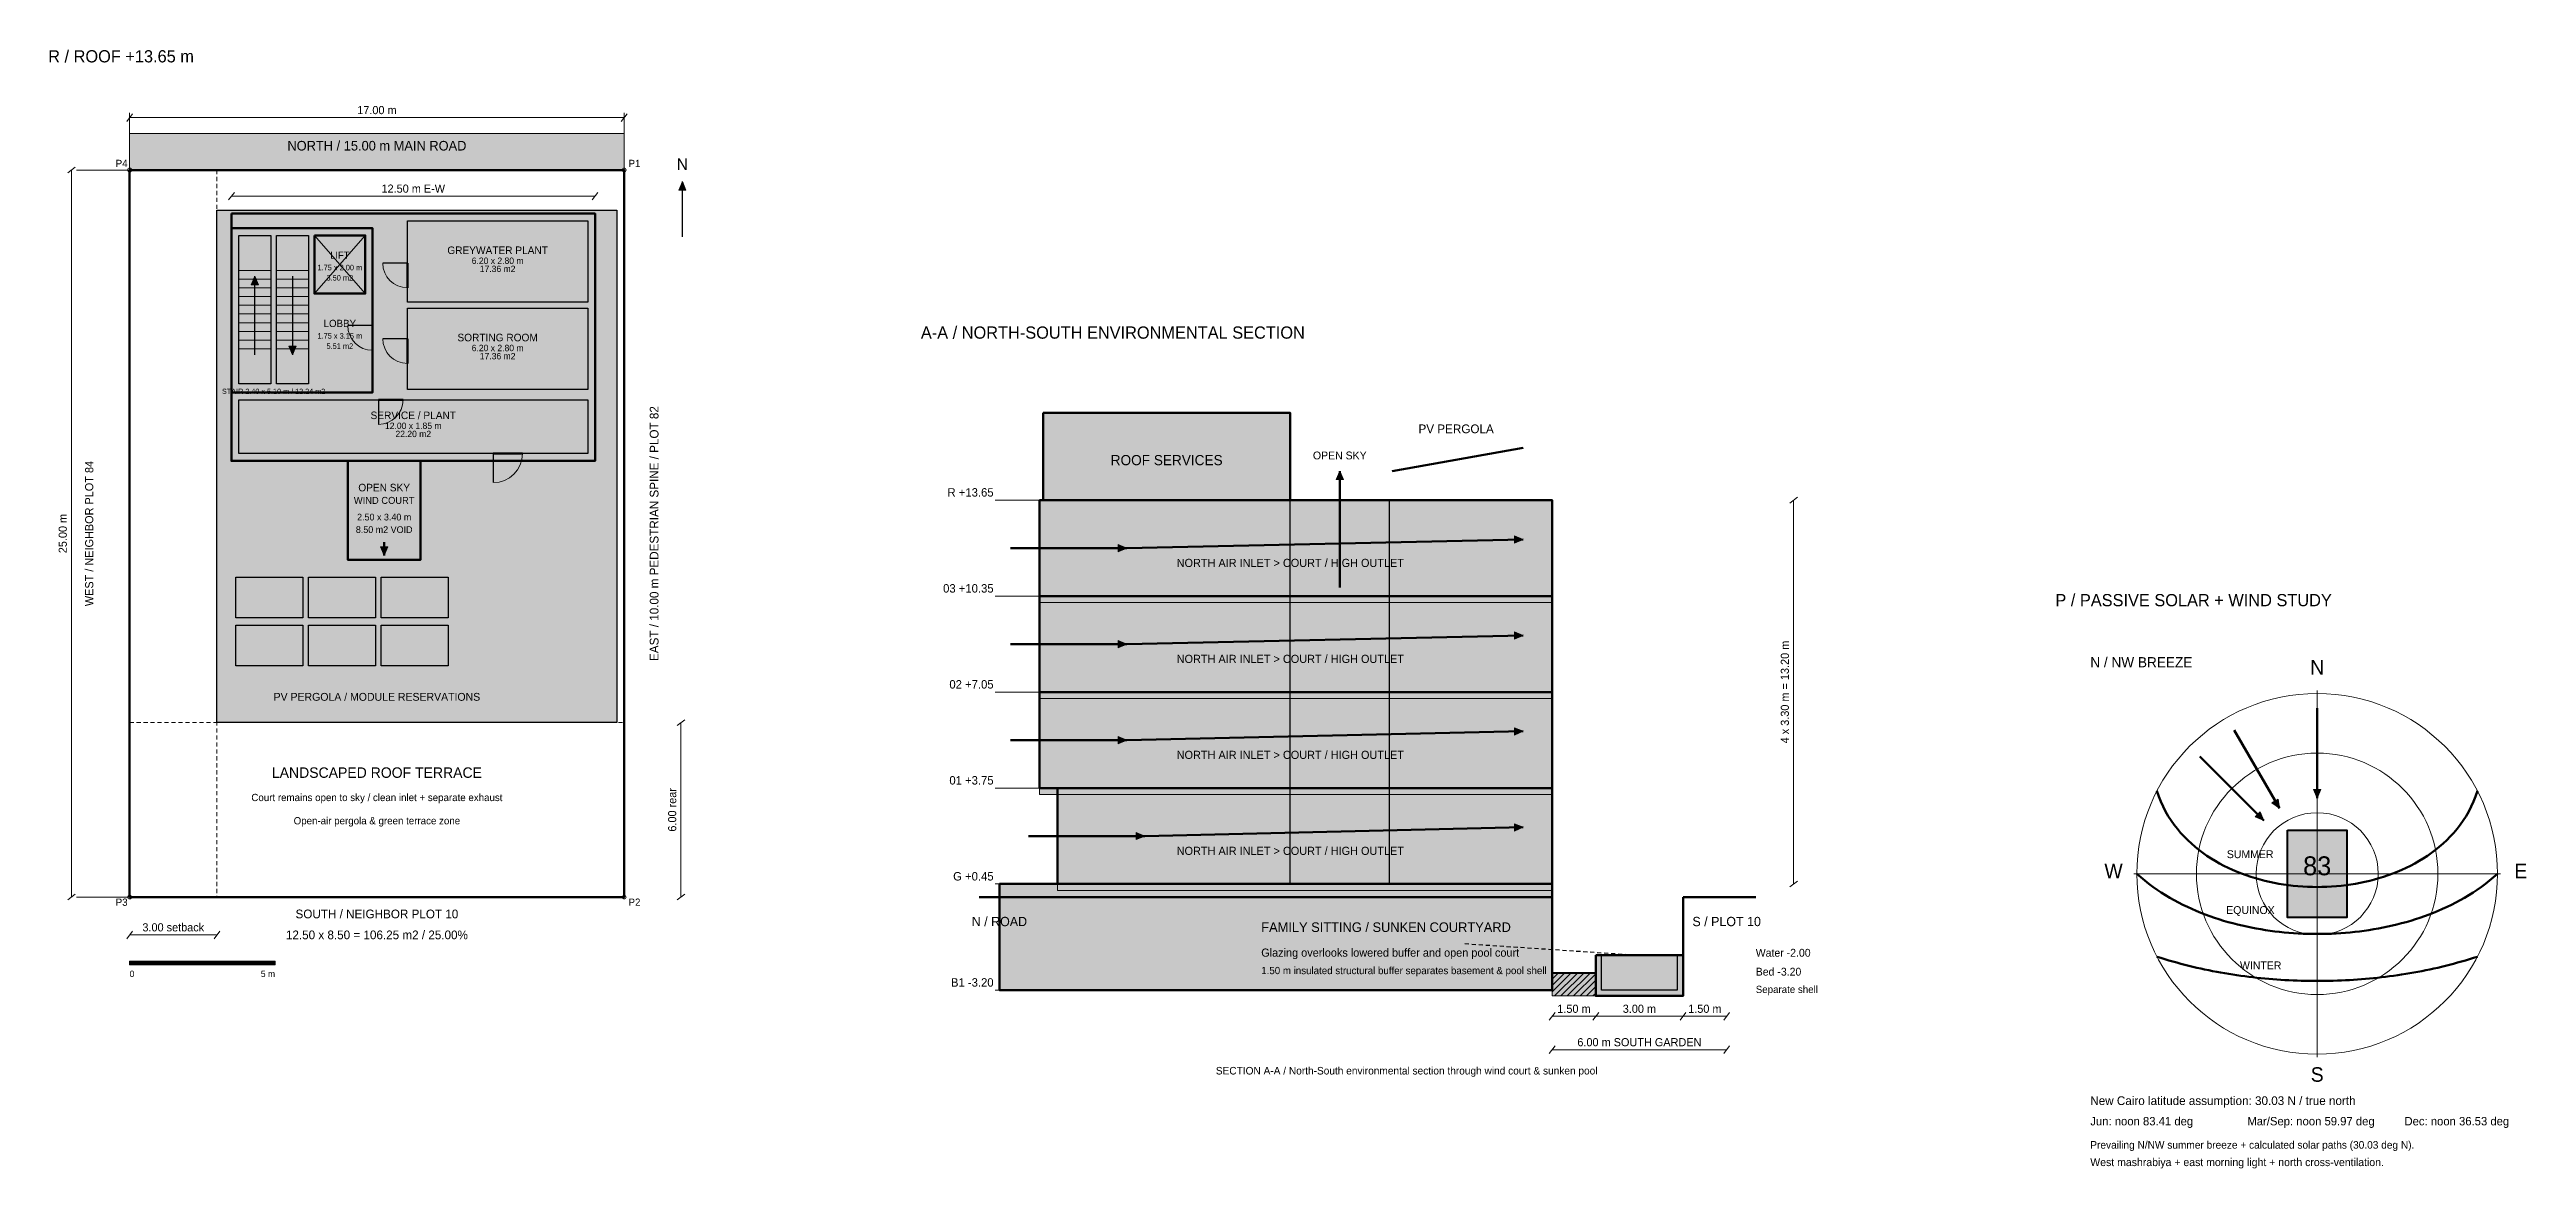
# Model space of a CAD drawing. Header units: millimetres. Extents: x 46 to 262000, y -13477 to 29142.
# Drawn here: x 90046 to 175194, y -9331 to 29142 of the extents above; entities that cross this region are included whole.
import ezdxf
from ezdxf.enums import TextEntityAlignment as Align

# ---------------------------------------------------------------- set-up
doc = ezdxf.new("R2010")
doc.units = ezdxf.units.MM
doc.linetypes.add('STUDY_DASH', pattern=[240, 140, -100])
for name, color, linetype in [('AREA_BOUNDARY', 3, 'Continuous'), ('CORE', 7, 'Continuous'), ('DIMENSIONS', 8, 'Continuous'), ('GLAZING', 4, 'Continuous'), ('LANDSCAPE', 3, 'Continuous'), ('PASSIVE_WIND_SUN', 4, 'Continuous'), ('POOL_BUFFER', 30, 'Continuous'), ('SITE_BOUNDARY', 7, 'Continuous'), ('TEXT', 7, 'Continuous'), ('WALLS', 7, 'Continuous')]:
    doc.layers.add(name, color=color, linetype=linetype)

msp = doc.modelspace()

# ---------------------------------------------------------------- texts
at = {"layer": 'TEXT'}
for s, p in [('R / ROOF +13.65 m', (90000, 28700)), ('A-A / NORTH-SOUTH ENVIRONMENTAL SECTION', (120000, 19200)), ('P / PASSIVE SOLAR + WIND STUDY', (159000, 10000))]:
    msp.add_text(s, height=420, dxfattribs=at).set_placement(p)
at = {"layer": 'TEXT', "lineweight": 25, "true_color": 0x657473}
for s, height, p in [('17.00 m', 280, (101300, 26920)), ('12.50 m E-W', 280, (102550, 24220)), ('6.20 x 2.80 m', 220, (105450, 21770)), ('17.36 m2', 220, (105450, 21490)), ('1.75 x 3.15 m', 190, (100025, 19200)), ('5.51 m2', 190, (100025, 18850)), ('6.20 x 2.80 m', 220, (105450, 18770)), ('17.36 m2', 220, (105450, 18490)), ('STAIR 2.40 x 5.10 m / 12.24 m2', 180, (97750, 17300)), ('12.00 x 1.85 m', 220, (102550, 16095)), ('22.20 m2', 220, (102550, 15815)), ('NORTH AIR INLET > COURT / HIGH OUTLET', 280, (132700, 11350)), ('NORTH AIR INLET > COURT / HIGH OUTLET', 280, (132700, 8050)), ('NORTH AIR INLET > COURT / HIGH OUTLET', 280, (132700, 4750)), ('Court remains open to sky / clean inlet + separate exhaust', 250, (101300, 3300)), ('Open-air pergola & green terrace zone', 250, (101300, 2500)), ('NORTH AIR INLET > COURT / HIGH OUTLET', 280, (132700, 1450)), ('SOUTH / NEIGHBOR PLOT 10', 300, (101300, -730)), ('3.00 setback', 280, (94300, -1180)), ('1.50 m', 280, (142450, -3980)), ('3.00 m', 280, (144700, -3980)), ('1.50 m', 280, (146950, -3980)), ('6.00 m SOUTH GARDEN', 280, (144700, -5130)), ('SECTION A-A / North-South environmental section through wind court & sunken pool', 260, (136700, -6100))]:
    msp.add_text(s, height=height, dxfattribs=at).set_placement(p, align=Align.CENTER)
at = {"layer": 'TEXT', "lineweight": 25, "true_color": 0x253b3d}
for s, height, p in [('NORTH / 15.00 m MAIN ROAD', 330, (101300, 25670)), ('N', 400, (111800, 25000)), ('LIFT', 240, (100025, 21950)), ('GREYWATER PLANT', 260, (105450, 22110)), ('1.75 x 2.00 m', 190, (100025, 21550)), ('3.50 m2', 190, (100025, 21200)), ('LOBBY', 250, (100025, 19600)), ('SORTING ROOM', 260, (105450, 19110)), ('SERVICE / PLANT', 260, (102550, 16435)), ('ROOF SERVICES', 350, (128450, 14850)), ('N', 500, (168000, 7650)), ('LANDSCAPED ROOF TERRACE', 360, (101300, 4100)), ('W', 500, (161000, 650)), ('83', 650, (168000, 750)), ('E', 500, (175000, 650)), ('N / ROAD', 320, (122700, -1000)), ('S / PLOT 10', 320, (147700, -1000)), ('S', 500, (168000, -6350))]:
    msp.add_text(s, height=height, dxfattribs=at).set_placement(p, align=Align.CENTER)
for s, height, p in [('P4', 250, (92320, 25100)), ('P1', 250, (109950, 25100)), ('P3', 250, (92320, -300)), ('P2', 250, (109950, -300)), ('FAMILY SITTING / SUNKEN COURTYARD', 330, (131700, -1200)), ('0', 220, (92800, -2750)), ('West mashrabiya + east morning light + north cross-ventilation.', 270, (160200, -9250))]:
    msp.add_text(s, height=height, dxfattribs=at).set_placement(p)
at = {"layer": 'TEXT', "lineweight": 25, "true_color": 0x657473}
for s, height, p in [('EAST / 10.00 m PEDESTRIAN SPINE / PLOT 82', 300, (110980, 12500)), ('WEST / NEIGHBOR PLOT 84', 280, (91550, 12500)), ('25.00 m', 280, (90640, 12500)), ('4 x 3.30 m = 13.20 m', 280, (149840, 7050)), ('6.00 rear', 280, (111590, 3000))]:
    msp.add_text(s, height=height, rotation=90, dxfattribs=at).set_placement(p, align=Align.CENTER)
at = {"layer": 'TEXT', "lineweight": 25, "true_color": 0x087c83}
for s, height, p in [('PV PERGOLA', 300, (138400, 15950)), ('OPEN SKY', 270, (134400, 15050)), ('WIND COURT', 240, (101550, 13520)), ('OPEN SKY', 260, (101550, 13950)), ('2.50 x 3.40 m', 230, (101550, 12950)), ('8.50 m2 VOID', 230, (101550, 12520)), ('PV PERGOLA / MODULE RESERVATIONS', 270, (101300, 6750)), ('12.50 x 8.50 = 106.25 m2 / 25.00%', 300, (101300, -1450))]:
    msp.add_text(s, height=height, dxfattribs=at).set_placement(p, align=Align.CENTER)
at = {"layer": 'TEXT', "lineweight": 25, "true_color": 0x253b3d}
for s, height, p in [('R +13.65', 290, (122500, 13770)), ('03 +10.35', 290, (122500, 10470)), ('02 +7.05', 290, (122500, 7170)), ('01 +3.75', 290, (122500, 3870)), ('G +0.45', 290, (122500, 570)), ('5 m', 220, (97800, -2750)), ('B1 -3.20', 290, (122500, -3080))]:
    msp.add_text(s, height=height, dxfattribs=at).set_placement(p, align=Align.RIGHT)
at = {"layer": 'TEXT', "lineweight": 25, "true_color": 0x087c83}
for s, height, p in [('N / NW BREEZE', 350, (160200, 7900)), ('Glazing overlooks lowered buffer and open pool court', 280, (131700, -2050)), ('Water -2.00', 270, (148700, -2050)), ('Bed -3.20', 270, (148700, -2700))]:
    msp.add_text(s, height=height, dxfattribs=at).set_placement(p)
at = {"layer": 'TEXT', "lineweight": 25, "true_color": 0xa96519}
for s, height, p in [('SUMMER', 270, (164894, 1339)), ('Jun: noon 83.41 deg', 290, (160200, -7850)), ('Mar/Sep: noon 59.97 deg', 290, (165600, -7850)), ('Dec: noon 36.53 deg', 290, (171000, -7850))]:
    msp.add_text(s, height=height, dxfattribs=at).set_placement(p)
at = {"layer": 'TEXT', "lineweight": 25, "true_color": 0xb28b50}
msp.add_text('EQUINOX', height=270, dxfattribs=at).set_placement((164873, -582))
at = {"layer": 'TEXT', "lineweight": 25, "true_color": 0x657473}
for s, height, p in [('1.50 m insulated structural buffer separates basement & pool shell', 250, (131700, -2650)), ('Separate shell', 250, (148700, -3300)), ('New Cairo latitude assumption: 30.03 N / true north', 300, (160200, -7150)), ('Prevailing N/NW summer breeze + calculated solar paths (30.03 deg N).', 260, (160200, -8650))]:
    msp.add_text(s, height=height, dxfattribs=at).set_placement(p)
at = {"layer": 'TEXT', "lineweight": 25, "true_color": 0x806449}
msp.add_text('WINTER', height=270, dxfattribs=at).set_placement((165346, -2484))

# ---------------------------------------------------------------- hatches: boundary and pattern name
at = {"layer": 'AREA_BOUNDARY', "true_color": 0xf6f3eb}
for points in [[(96300, 23500), (108800, 23500), (108800, 15000), (96300, 15000)], [(100300, 15000), (102800, 15000), (102800, 11600), (100300, 11600)]]:
    msp.add_hatch(color=7, dxfattribs=at).paths.add_polyline_path(points)
at = {"layer": 'CORE', "true_color": 0xe5e5df}
msp.add_hatch(color=7, dxfattribs=at).paths.add_polyline_path([(96300, 23000), (101150, 23000), (101150, 17350), (96300, 17350)])
at = {"layer": 'CORE', "true_color": 0xf6f3eb}
for points in [[(96550, 22750), (97650, 22750), (97650, 17650), (96550, 17650)], [(97850, 22750), (98950, 22750), (98950, 17650), (97850, 17650)], [(99150, 22750), (100900, 22750), (100900, 20750), (99150, 20750)]]:
    msp.add_hatch(color=7, dxfattribs=at).paths.add_polyline_path(points)
at = {"layer": 'CORE', "true_color": 0x253b3d}
for points in [[(97100, 21350), (97225, 21055), (96975, 21055)], [(98400, 18650), (98275, 18945), (98525, 18945)]]:
    msp.add_hatch(color=7, dxfattribs=at).paths.add_polyline_path(points)
at = {"layer": 'DIMENSIONS', "true_color": 0x253b3d}
for points in [[(111800, 24600), (111925, 24305), (111675, 24305)], [(92800, -2200), (93800, -2200), (93800, -2330), (92800, -2330)], [(94800, -2200), (95800, -2200), (95800, -2330), (94800, -2330)], [(96800, -2200), (97800, -2200), (97800, -2330), (96800, -2330)]]:
    msp.add_hatch(color=7, dxfattribs=at).paths.add_polyline_path(points)
at = {"layer": 'DIMENSIONS', "true_color": 0xdfebe6}
msp.add_hatch(color=7, dxfattribs=at).paths.add_polyline_path([(95800, 23618), (109550, 23618), (109550, 6000), (95800, 6000)])
at = {"layer": 'DIMENSIONS', "true_color": 0xf6f3eb}
for points in [[(93800, -2200), (94800, -2200), (94800, -2330), (93800, -2330)], [(95800, -2200), (96800, -2200), (96800, -2330), (95800, -2330)]]:
    msp.add_hatch(color=7, dxfattribs=at).paths.add_polyline_path(points)
at = {"layer": 'PASSIVE_WIND_SUN', "true_color": 0x087c83}
for points in [[(134400, 14650), (134525, 14355), (134275, 14355)], [(101550, 11750), (101425, 12045), (101675, 12045)], [(127082, 12000), (126787, 11875), (126787, 12125)], [(140700, 12300), (140408, 12169), (140403, 12418)], [(127082, 8700), (126787, 8575), (126787, 8825)], [(140700, 9000), (140408, 8869), (140403, 9118)], [(127082, 5400), (126787, 5275), (126787, 5525)], [(140700, 5700), (140408, 5569), (140403, 5818)], [(168000, 3400), (167875, 3695), (168125, 3695)], [(166162, 2638), (165865, 2759), (166041, 2935)], [(166700, 3052), (166445, 3245), (166661, 3369)], [(127700, 2100), (127405, 1975), (127405, 2225)], [(140700, 2400), (140408, 2269), (140402, 2518)]]:
    msp.add_hatch(color=7, dxfattribs=at).paths.add_polyline_path(points)
at = {"layer": 'PASSIVE_WIND_SUN', "true_color": 0xbdd3d2}
for points in [[(96450, 11000), (98750, 11000), (98750, 9600), (96450, 9600)], [(98950, 11000), (101250, 11000), (101250, 9600), (98950, 9600)], [(101450, 11000), (103750, 11000), (103750, 9600), (101450, 9600)], [(96450, 9350), (98750, 9350), (98750, 7950), (96450, 7950)], [(98950, 9350), (101250, 9350), (101250, 7950), (98950, 7950)], [(101450, 9350), (103750, 9350), (103750, 7950), (101450, 7950)]]:
    msp.add_hatch(color=7, dxfattribs=at).paths.add_polyline_path(points)
at = {"layer": 'POOL_BUFFER', "true_color": 0xf2e7d2}
msp.add_hatch(color=7, dxfattribs=at).paths.add_polyline_path([(141700, -2600), (143200, -2600), (143200, -3400), (141700, -3400)])
at = {"layer": 'SITE_BOUNDARY', "true_color": 0xe5e5df}
msp.add_hatch(color=7, dxfattribs=at).paths.add_polyline_path([(92800, 26250), (109800, 26250), (109800, 25000), (92800, 25000)])
at = {"layer": 'WALLS', "true_color": 0xf6f3eb}
for points in [[(124200, 16650), (132700, 16650), (132700, 13650), (124200, 13650)], [(124082, 13650), (141700, 13650), (141700, 10350), (124082, 10350)], [(124082, 10350), (141700, 10350), (141700, 7050), (124082, 7050)], [(124082, 7050), (141700, 7050), (141700, 3750), (124082, 3750)], [(124700, 3750), (141700, 3750), (141700, 450), (124700, 450)], [(122700, 450), (141700, 450), (141700, -3200), (122700, -3200)]]:
    msp.add_hatch(color=7, dxfattribs=at).paths.add_polyline_path(points)
at = {"layer": 'WALLS', "true_color": 0xe5e5df}
for points in [[(124082, 10350), (141700, 10350), (141700, 10130), (124082, 10130)], [(124082, 7050), (141700, 7050), (141700, 6830), (124082, 6830)], [(124082, 3750), (141700, 3750), (141700, 3530), (124082, 3530)], [(124700, 450), (141700, 450), (141700, 230), (124700, 230)], [(143200, -2000), (146200, -2000), (146200, -3400), (143200, -3400)]]:
    msp.add_hatch(color=7, dxfattribs=at).paths.add_polyline_path(points)
at = {"layer": 'WALLS', "true_color": 0xdfebe6}
msp.add_hatch(color=7, dxfattribs=at).paths.add_polyline_path([(166980, 2300), (169020, 2300), (169020, -700), (166980, -700)])
at = {"layer": 'WALLS', "true_color": 0xd6e9ec}
msp.add_hatch(color=7, dxfattribs=at).paths.add_polyline_path([(143400, -2000), (146000, -2000), (146000, -3200), (143400, -3200)])

# ---------------------------------------------------------------- linework, layer by layer
at = {"layer": 'AREA_BOUNDARY', "lineweight": 80, "true_color": 0x253b3d}
msp.add_lwpolyline([(96300, 23500), (108800, 23500), (108800, 15000), (96300, 15000)], close=True, dxfattribs=at)
at = {"layer": 'AREA_BOUNDARY', "lineweight": 50, "true_color": 0x087c83}
msp.add_lwpolyline([(100300, 15000), (102800, 15000), (102800, 11600), (100300, 11600)], close=True, dxfattribs=at)
at = {"layer": 'CORE', "lineweight": 13, "true_color": 0x657473}
for p, q in [((99150, 22750), (100900, 20750)), ((100900, 22750), (99150, 20750))]:
    msp.add_line(p, q, dxfattribs=at)
at = {"layer": 'CORE', "lineweight": 18, "true_color": 0x657473}
for p, q in [((96550, 21550), (97650, 21550)), ((97850, 21550), (98950, 21550)), ((96550, 21250), (97650, 21250)), ((96550, 20950), (97650, 20950)), ((96550, 20650), (97650, 20650)), ((97850, 21250), (98950, 21250)), ((97850, 20950), (98950, 20950)), ((97850, 20650), (98950, 20650)), ((96550, 20350), (97650, 20350)), ((96550, 20050), (97650, 20050)), ((96550, 19750), (97650, 19750)), ((97850, 20350), (98950, 20350)), ((97850, 20050), (98950, 20050)), ((97850, 19750), (98950, 19750)), ((96550, 19450), (97650, 19450)), ((96550, 19150), (97650, 19150)), ((96550, 18850), (97650, 18850)), ((97850, 19450), (98950, 19450)), ((97850, 19150), (98950, 19150)), ((97850, 18850), (98950, 18850))]:
    msp.add_line(p, q, dxfattribs=at)
at = {"layer": 'CORE', "lineweight": 25, "true_color": 0x253b3d}
for p, q in [((97100, 18650), (97100, 21350)), ((98400, 21350), (98400, 18650))]:
    msp.add_line(p, q, dxfattribs=at)
at = {"layer": 'CORE', "lineweight": 70, "true_color": 0x253b3d}
msp.add_lwpolyline([(96300, 23000), (101150, 23000), (101150, 17350), (96300, 17350)], close=True, dxfattribs=at)
at = {"layer": 'CORE', "lineweight": 25, "true_color": 0x253b3d}
for points in [[(96550, 22750), (97650, 22750), (97650, 17650), (96550, 17650)], [(97850, 22750), (98950, 22750), (98950, 17650), (97850, 17650)]]:
    msp.add_lwpolyline(points, close=True, dxfattribs=at)
at = {"layer": 'CORE', "lineweight": 50, "true_color": 0x253b3d}
msp.add_lwpolyline([(99150, 22750), (100900, 22750), (100900, 20750), (99150, 20750)], close=True, dxfattribs=at)
at = {"layer": 'CORE', "lineweight": 13, "true_color": 0x253b3d}
for points in [[(97100, 21350), (97225, 21055), (96975, 21055)], [(98400, 18650), (98275, 18945), (98525, 18945)]]:
    msp.add_lwpolyline(points, close=True, dxfattribs=at)
at = {"layer": 'DIMENSIONS', "lineweight": 20, "true_color": 0x657473}
for p, q in [((92700, 26670), (92900, 26930)), ((109700, 26670), (109900, 26930)), ((90670, 24900), (90930, 25100)), ((96200, 23970), (96400, 24230)), ((108700, 23970), (108900, 24230)), ((149870, 13550), (150130, 13750)), ((111620, 5900), (111880, 6100)), ((90670, -100), (90930, 100)), ((111620, -100), (111880, 100)), ((149870, 350), (150130, 550)), ((92700, -1430), (92900, -1170)), ((95700, -1430), (95900, -1170)), ((141600, -4230), (141800, -3970)), ((143100, -4230), (143300, -3970)), ((143100, -4230), (143300, -3970)), ((146100, -4230), (146300, -3970)), ((146100, -4230), (146300, -3970)), ((147600, -4230), (147800, -3970)), ((141600, -5380), (141800, -5120)), ((147600, -5380), (147800, -5120))]:
    msp.add_line(p, q, dxfattribs=at)
at = {"layer": 'DIMENSIONS', "lineweight": 13, "true_color": 0x657473}
for p, q in [((92800, 25000), (92800, 26970)), ((92800, 26800), (109800, 26800)), ((109800, 25000), (109800, 26970)), ((90800, 25000), (90800, 0)), ((92800, 25000), (90970, 25000)), ((96300, 24100), (108800, 24100)), ((150000, 13650), (150000, 450)), ((168000, 800), (168000, 7100)), ((111750, 6000), (111750, 0)), ((92800, 0), (90970, 0)), ((168000, 800), (161700, 800)), ((168000, 800), (174300, 800)), ((168000, 800), (168000, -5500)), ((92800, -1300), (95800, -1300)), ((141700, -4100), (143200, -4100)), ((143200, -4100), (146200, -4100)), ((146200, -4100), (147700, -4100)), ((141700, -5250), (147700, -5250))]:
    msp.add_line(p, q, dxfattribs=at)
at = {"layer": 'DIMENSIONS', "linetype": 'STUDY_DASH', "lineweight": 18, "true_color": 0x657473}
for p, q in [((95800, 25000), (95800, 0)), ((92800, 6000), (109800, 6000))]:
    msp.add_line(p, q, dxfattribs=at)
at = {"layer": 'DIMENSIONS', "lineweight": 25, "true_color": 0x253b3d}
msp.add_line((111800, 22700), (111800, 24600), dxfattribs=at)
at = {"layer": 'DIMENSIONS', "lineweight": 15, "true_color": 0x657473}
for p, q in [((122550, 13650), (124500, 13650)), ((122550, 10350), (124500, 10350)), ((122550, 7050), (124500, 7050)), ((122550, 3750), (124500, 3750)), ((122550, 450), (124500, 450)), ((122550, -3200), (124500, -3200))]:
    msp.add_line(p, q, dxfattribs=at)
at = {"layer": 'DIMENSIONS', "lineweight": 13, "true_color": 0x253b3d}
for points in [[(111800, 24600), (111925, 24305), (111675, 24305)], [(92800, -2200), (93800, -2200), (93800, -2330), (92800, -2330)], [(93800, -2200), (94800, -2200), (94800, -2330), (93800, -2330)], [(94800, -2200), (95800, -2200), (95800, -2330), (94800, -2330)], [(95800, -2200), (96800, -2200), (96800, -2330), (95800, -2330)], [(96800, -2200), (97800, -2200), (97800, -2330), (96800, -2330)]]:
    msp.add_lwpolyline(points, close=True, dxfattribs=at)
at = {"layer": 'DIMENSIONS', "lineweight": 30, "true_color": 0x657473}
msp.add_lwpolyline([(95800, 23618), (109550, 23618), (109550, 6000), (95800, 6000)], close=True, dxfattribs=at)
at = {"layer": 'GLAZING', "lineweight": 50, "true_color": 0x087c83}
for p, q in [((124082, 10850), (124082, 13050)), ((141700, 10850), (141700, 13050)), ((124082, 7550), (124082, 9750)), ((141700, 7550), (141700, 9750)), ((124082, 4250), (124082, 6450)), ((141700, 4250), (141700, 6450)), ((124700, 950), (124700, 3150)), ((141700, 950), (141700, 3150))]:
    msp.add_line(p, q, dxfattribs=at)
at = {"layer": 'GLAZING', "lineweight": 70, "true_color": 0x087c83}
msp.add_line((141700, -700), (141700, -2600), dxfattribs=at)
at = {"layer": 'LANDSCAPE', "lineweight": 40, "true_color": 0x657473}
msp.add_line((141700, -2600), (143200, -2600), dxfattribs=at)
at = {"layer": 'PASSIVE_WIND_SUN', "lineweight": 100, "true_color": 0x087c83}
msp.add_line((136200, 14650), (140700, 15450), dxfattribs=at)
at = {"layer": 'PASSIVE_WIND_SUN', "lineweight": 60, "true_color": 0x087c83}
for p, q in [((134400, 10650), (134400, 14650)), ((101550, 12200), (101550, 11750)), ((123082, 12000), (127082, 12000)), ((127082, 12000), (140700, 12300)), ((123082, 8700), (127082, 8700)), ((127082, 8700), (140700, 9000)), ((123082, 5400), (127082, 5400)), ((127082, 5400), (140700, 5700)), ((123700, 2100), (127700, 2100)), ((127700, 2100), (140700, 2400))]:
    msp.add_line(p, q, dxfattribs=at)
at = {"layer": 'PASSIVE_WIND_SUN', "lineweight": 90, "true_color": 0x087c83}
for p, q in [((168000, 6500), (168000, 3400)), ((165150, 5736), (166700, 3052)), ((163969, 4831), (166162, 2638))]:
    msp.add_line(p, q, dxfattribs=at)
at = {"layer": 'PASSIVE_WIND_SUN', "linetype": 'STUDY_DASH', "lineweight": 25, "true_color": 0x087c83}
msp.add_line((138700, -1600), (144700, -2000), dxfattribs=at)
at = {"layer": 'PASSIVE_WIND_SUN', "lineweight": 13, "true_color": 0x087c83}
for points in [[(134400, 14650), (134525, 14355), (134275, 14355)], [(101550, 11750), (101425, 12045), (101675, 12045)], [(127082, 12000), (126787, 11875), (126787, 12125)], [(140700, 12300), (140408, 12169), (140403, 12418)], [(127082, 8700), (126787, 8575), (126787, 8825)], [(140700, 9000), (140408, 8869), (140403, 9118)], [(127082, 5400), (126787, 5275), (126787, 5525)], [(140700, 5700), (140408, 5569), (140403, 5818)], [(168000, 3400), (167875, 3695), (168125, 3695)], [(166162, 2638), (165865, 2759), (166041, 2935)], [(166700, 3052), (166445, 3245), (166661, 3369)], [(127700, 2100), (127405, 1975), (127405, 2225)], [(140700, 2400), (140408, 2269), (140402, 2518)]]:
    msp.add_lwpolyline(points, close=True, dxfattribs=at)
at = {"layer": 'PASSIVE_WIND_SUN', "lineweight": 25, "true_color": 0x087c83}
for points in [[(132700, 13650), (136100, 13650), (136100, 450), (132700, 450)], [(96450, 11000), (98750, 11000), (98750, 9600), (96450, 9600)], [(98950, 11000), (101250, 11000), (101250, 9600), (98950, 9600)], [(101450, 11000), (103750, 11000), (103750, 9600), (101450, 9600)], [(96450, 9350), (98750, 9350), (98750, 7950), (96450, 7950)], [(98950, 9350), (101250, 9350), (101250, 7950), (98950, 7950)], [(101450, 9350), (103750, 9350), (103750, 7950), (101450, 7950)]]:
    msp.add_lwpolyline(points, close=True, dxfattribs=at)
at = {"layer": 'PASSIVE_WIND_SUN', "lineweight": 50, "true_color": 0xa96519}
msp.add_lwpolyline([(173507, 3649), (173444, 3463), (173374, 3284), (173295, 3111), (173210, 2946), (173118, 2786), (173020, 2634), (172916, 2487), (172807, 2346), (172693, 2211), (172574, 2082), (172452, 1959), (172326, 1841), (172196, 1729), (172063, 1621), (171927, 1519), (171788, 1422), (171646, 1329), (171502, 1242), (171356, 1159), (171208, 1080), (171058, 1006), (170906, 936), (170752, 870), (170597, 809), (170441, 752), (170284, 698), (170125, 649), (169965, 604), (169805, 562), (169643, 524), (169481, 490), (169318, 460), (169155, 433), (168991, 410), (168826, 390), (168661, 374), (168496, 362), (168331, 353), (168165, 348), (168000, 346), (167835, 348), (167669, 353), (167504, 362), (167339, 374), (167174, 390), (167009, 410), (166845, 433), (166682, 460), (166519, 490), (166357, 524), (166195, 562), (166035, 604), (165875, 649), (165716, 698), (165559, 752), (165403, 809), (165248, 870), (165094, 936), (164942, 1006), (164792, 1080), (164644, 1159), (164498, 1242), (164354, 1329), (164212, 1422), (164073, 1519), (163937, 1621), (163804, 1729), (163674, 1841), (163548, 1959), (163426, 2082), (163307, 2211), (163193, 2346), (163084, 2487), (162980, 2634), (162882, 2786), (162790, 2946), (162705, 3111), (162626, 3284), (162556, 3463), (162493, 3649)], dxfattribs=at)
at = {"layer": 'PASSIVE_WIND_SUN', "lineweight": 50, "true_color": 0xb28b50}
msp.add_lwpolyline([(174200, 800), (174065, 681), (173927, 567), (173788, 457), (173646, 352), (173503, 252), (173358, 156), (173212, 64), (173064, -24), (172916, -108), (172766, -188), (172615, -265), (172463, -338), (172310, -408), (172156, -475), (172002, -538), (171846, -599), (171690, -656), (171534, -710), (171377, -762), (171219, -811), (171061, -857), (170902, -901), (170743, -941), (170584, -980), (170424, -1015), (170264, -1049), (170103, -1079), (169942, -1108), (169781, -1134), (169620, -1157), (169459, -1179), (169297, -1198), (169135, -1214), (168973, -1229), (168811, -1241), (168649, -1251), (168487, -1259), (168325, -1264), (168162, -1268), (168000, -1269), (167838, -1268), (167675, -1264), (167513, -1259), (167351, -1251), (167189, -1241), (167027, -1229), (166865, -1214), (166703, -1198), (166541, -1179), (166380, -1157), (166219, -1134), (166058, -1108), (165897, -1079), (165736, -1049), (165576, -1015), (165416, -980), (165257, -941), (165098, -901), (164939, -857), (164781, -811), (164623, -762), (164466, -710), (164310, -656), (164154, -599), (163998, -538), (163844, -475), (163690, -408), (163537, -338), (163385, -265), (163234, -188), (163084, -108), (162936, -24), (162788, 64), (162642, 156), (162497, 252), (162354, 352), (162212, 457), (162073, 567), (161935, 681), (161800, 800)], dxfattribs=at)
at = {"layer": 'PASSIVE_WIND_SUN', "lineweight": 50, "true_color": 0x806449}
msp.add_lwpolyline([(173507, -2049), (173371, -2093), (173235, -2135), (173099, -2177), (172963, -2217), (172826, -2255), (172690, -2292), (172553, -2328), (172416, -2363), (172279, -2396), (172142, -2428), (172005, -2459), (171868, -2489), (171730, -2517), (171593, -2545), (171455, -2571), (171318, -2596), (171180, -2620), (171042, -2643), (170904, -2664), (170767, -2685), (170629, -2705), (170491, -2723), (170353, -2741), (170214, -2757), (170076, -2773), (169938, -2787), (169800, -2800), (169661, -2813), (169523, -2824), (169385, -2834), (169246, -2844), (169108, -2852), (168970, -2860), (168831, -2866), (168693, -2871), (168554, -2876), (168416, -2879), (168277, -2882), (168139, -2883), (168000, -2883), (167861, -2883), (167723, -2882), (167584, -2879), (167446, -2876), (167307, -2871), (167169, -2866), (167030, -2860), (166892, -2852), (166754, -2844), (166615, -2834), (166477, -2824), (166339, -2813), (166200, -2800), (166062, -2787), (165924, -2773), (165786, -2757), (165647, -2741), (165509, -2723), (165371, -2705), (165233, -2685), (165096, -2664), (164958, -2643), (164820, -2620), (164682, -2596), (164545, -2571), (164407, -2545), (164270, -2517), (164132, -2489), (163995, -2459), (163858, -2428), (163721, -2396), (163584, -2363), (163447, -2328), (163310, -2292), (163174, -2255), (163037, -2217), (162901, -2177), (162765, -2135), (162629, -2093), (162493, -2049)], dxfattribs=at)
at = {"layer": 'PASSIVE_WIND_SUN', "lineweight": 18, "true_color": 0xb8c4bd}
for radius in [6200, 4150, 2100]:
    msp.add_circle((168000, 800), radius, dxfattribs=at)
at = {"layer": 'POOL_BUFFER', "lineweight": 13, "true_color": 0xa96519}
for p, q in [((141700, -2820), (141920, -2600)), ((141700, -3040), (142140, -2600)), ((141700, -3260), (142360, -2600)), ((141780, -3400), (142580, -2600)), ((142000, -3400), (142800, -2600)), ((142220, -3400), (143020, -2600)), ((142440, -3400), (143200, -2640)), ((142660, -3400), (143200, -2860)), ((142880, -3400), (143200, -3080)), ((143100, -3400), (143200, -3300))]:
    msp.add_line(p, q, dxfattribs=at)
at = {"layer": 'POOL_BUFFER', "lineweight": 18, "true_color": 0xa96519}
msp.add_lwpolyline([(141700, -2600), (143200, -2600), (143200, -3400), (141700, -3400)], close=True, dxfattribs=at)
at = {"layer": 'SITE_BOUNDARY', "lineweight": 60, "true_color": 0x253b3d}
for p, q in [((122000, 0), (141700, 0)), ((146200, 0), (148700, 0))]:
    msp.add_line(p, q, dxfattribs=at)
at = {"layer": 'SITE_BOUNDARY', "lineweight": 13, "true_color": 0x657473}
msp.add_lwpolyline([(92800, 26250), (109800, 26250), (109800, 25000), (92800, 25000)], close=True, dxfattribs=at)
at = {"layer": 'SITE_BOUNDARY', "lineweight": 60, "true_color": 0x253b3d}
msp.add_lwpolyline([(92800, 25000), (109800, 25000), (109800, 0), (92800, 0)], close=True, dxfattribs=at)
at = {"layer": 'SITE_BOUNDARY', "lineweight": 18, "true_color": 0x253b3d}
for centre in [(92800, 25000), (109800, 25000), (92800, 0), (109800, 0)]:
    msp.add_circle(centre, 65, dxfattribs=at)
at = {"layer": 'WALLS', "lineweight": 25, "true_color": 0x253b3d}
for p, q in [((102350, 21800), (101500, 21800)), ((101150, 19650), (100300, 19650)), ((102350, 19200), (101500, 19200)), ((101350, 17100), (101350, 16250)), ((105300, 15250), (105300, 14250))]:
    msp.add_line(p, q, dxfattribs=at)
at = {"layer": 'WALLS', "lineweight": 100, "true_color": 0xf6f3eb}
for p, q in [((102350, 21800), (102350, 20950)), ((101150, 19650), (101150, 18800)), ((102350, 19200), (102350, 18350)), ((101350, 17100), (102200, 17100)), ((105300, 15250), (106300, 15250))]:
    msp.add_line(p, q, dxfattribs=at)
at = {"layer": 'WALLS', "lineweight": 60, "true_color": 0x253b3d}
msp.add_line((146200, 0), (146200, -3400), dxfattribs=at)
at = {"layer": 'WALLS', "lineweight": 25, "true_color": 0x657473}
for points in [[(102350, 23250), (108550, 23250), (108550, 20450), (102350, 20450)], [(102350, 20250), (108550, 20250), (108550, 17450), (102350, 17450)], [(96550, 17100), (108550, 17100), (108550, 15250), (96550, 15250)]]:
    msp.add_lwpolyline(points, close=True, dxfattribs=at)
at = {"layer": 'WALLS', "lineweight": 70, "true_color": 0x253b3d}
for points in [[(124200, 16650), (132700, 16650), (132700, 13650), (124200, 13650)], [(124082, 13650), (141700, 13650), (141700, 10350), (124082, 10350)], [(124082, 10350), (141700, 10350), (141700, 7050), (124082, 7050)], [(124082, 7050), (141700, 7050), (141700, 3750), (124082, 3750)], [(124700, 3750), (141700, 3750), (141700, 450), (124700, 450)], [(122700, 450), (141700, 450), (141700, -3200), (122700, -3200)]]:
    msp.add_lwpolyline(points, close=True, dxfattribs=at)
at = {"layer": 'WALLS', "lineweight": 20, "true_color": 0x253b3d}
for points in [[(124082, 10350), (141700, 10350), (141700, 10130), (124082, 10130)], [(124082, 7050), (141700, 7050), (141700, 6830), (124082, 6830)], [(124082, 3750), (141700, 3750), (141700, 3530), (124082, 3530)], [(124700, 450), (141700, 450), (141700, 230), (124700, 230)]]:
    msp.add_lwpolyline(points, close=True, dxfattribs=at)
at = {"layer": 'WALLS', "lineweight": 40, "true_color": 0x253b3d}
msp.add_lwpolyline([(166980, 2300), (169020, 2300), (169020, -700), (166980, -700)], close=True, dxfattribs=at)
at = {"layer": 'WALLS', "lineweight": 60, "true_color": 0x253b3d}
msp.add_lwpolyline([(143200, -2000), (146200, -2000), (146200, -3400), (143200, -3400)], close=True, dxfattribs=at)
at = {"layer": 'WALLS', "lineweight": 25, "true_color": 0x087c83}
msp.add_lwpolyline([(143400, -2000), (146000, -2000), (146000, -3200), (143400, -3200)], close=True, dxfattribs=at)
at = {"layer": 'WALLS', "lineweight": 15, "true_color": 0x657473}
for centre, radius, start, end in [((102350, 21800), 850, -180, -90), ((101150, 19650), 850, -180, -90), ((102350, 19200), 850, -180, -90), ((101350, 17100), 850, -90, 0), ((105300, 15250), 1000, -90, 0)]:
    msp.add_arc(centre, radius, start, end, dxfattribs=at)

msp.set_redraw_order([(e.dxf.handle, doc.entitydb.next_handle()) for e in msp.query("TEXT MTEXT ATTDEF DIMENSION ARC_DIMENSION")])  # texts and dimensions are drawn at this point

doc.saveas('drawing.dxf')
